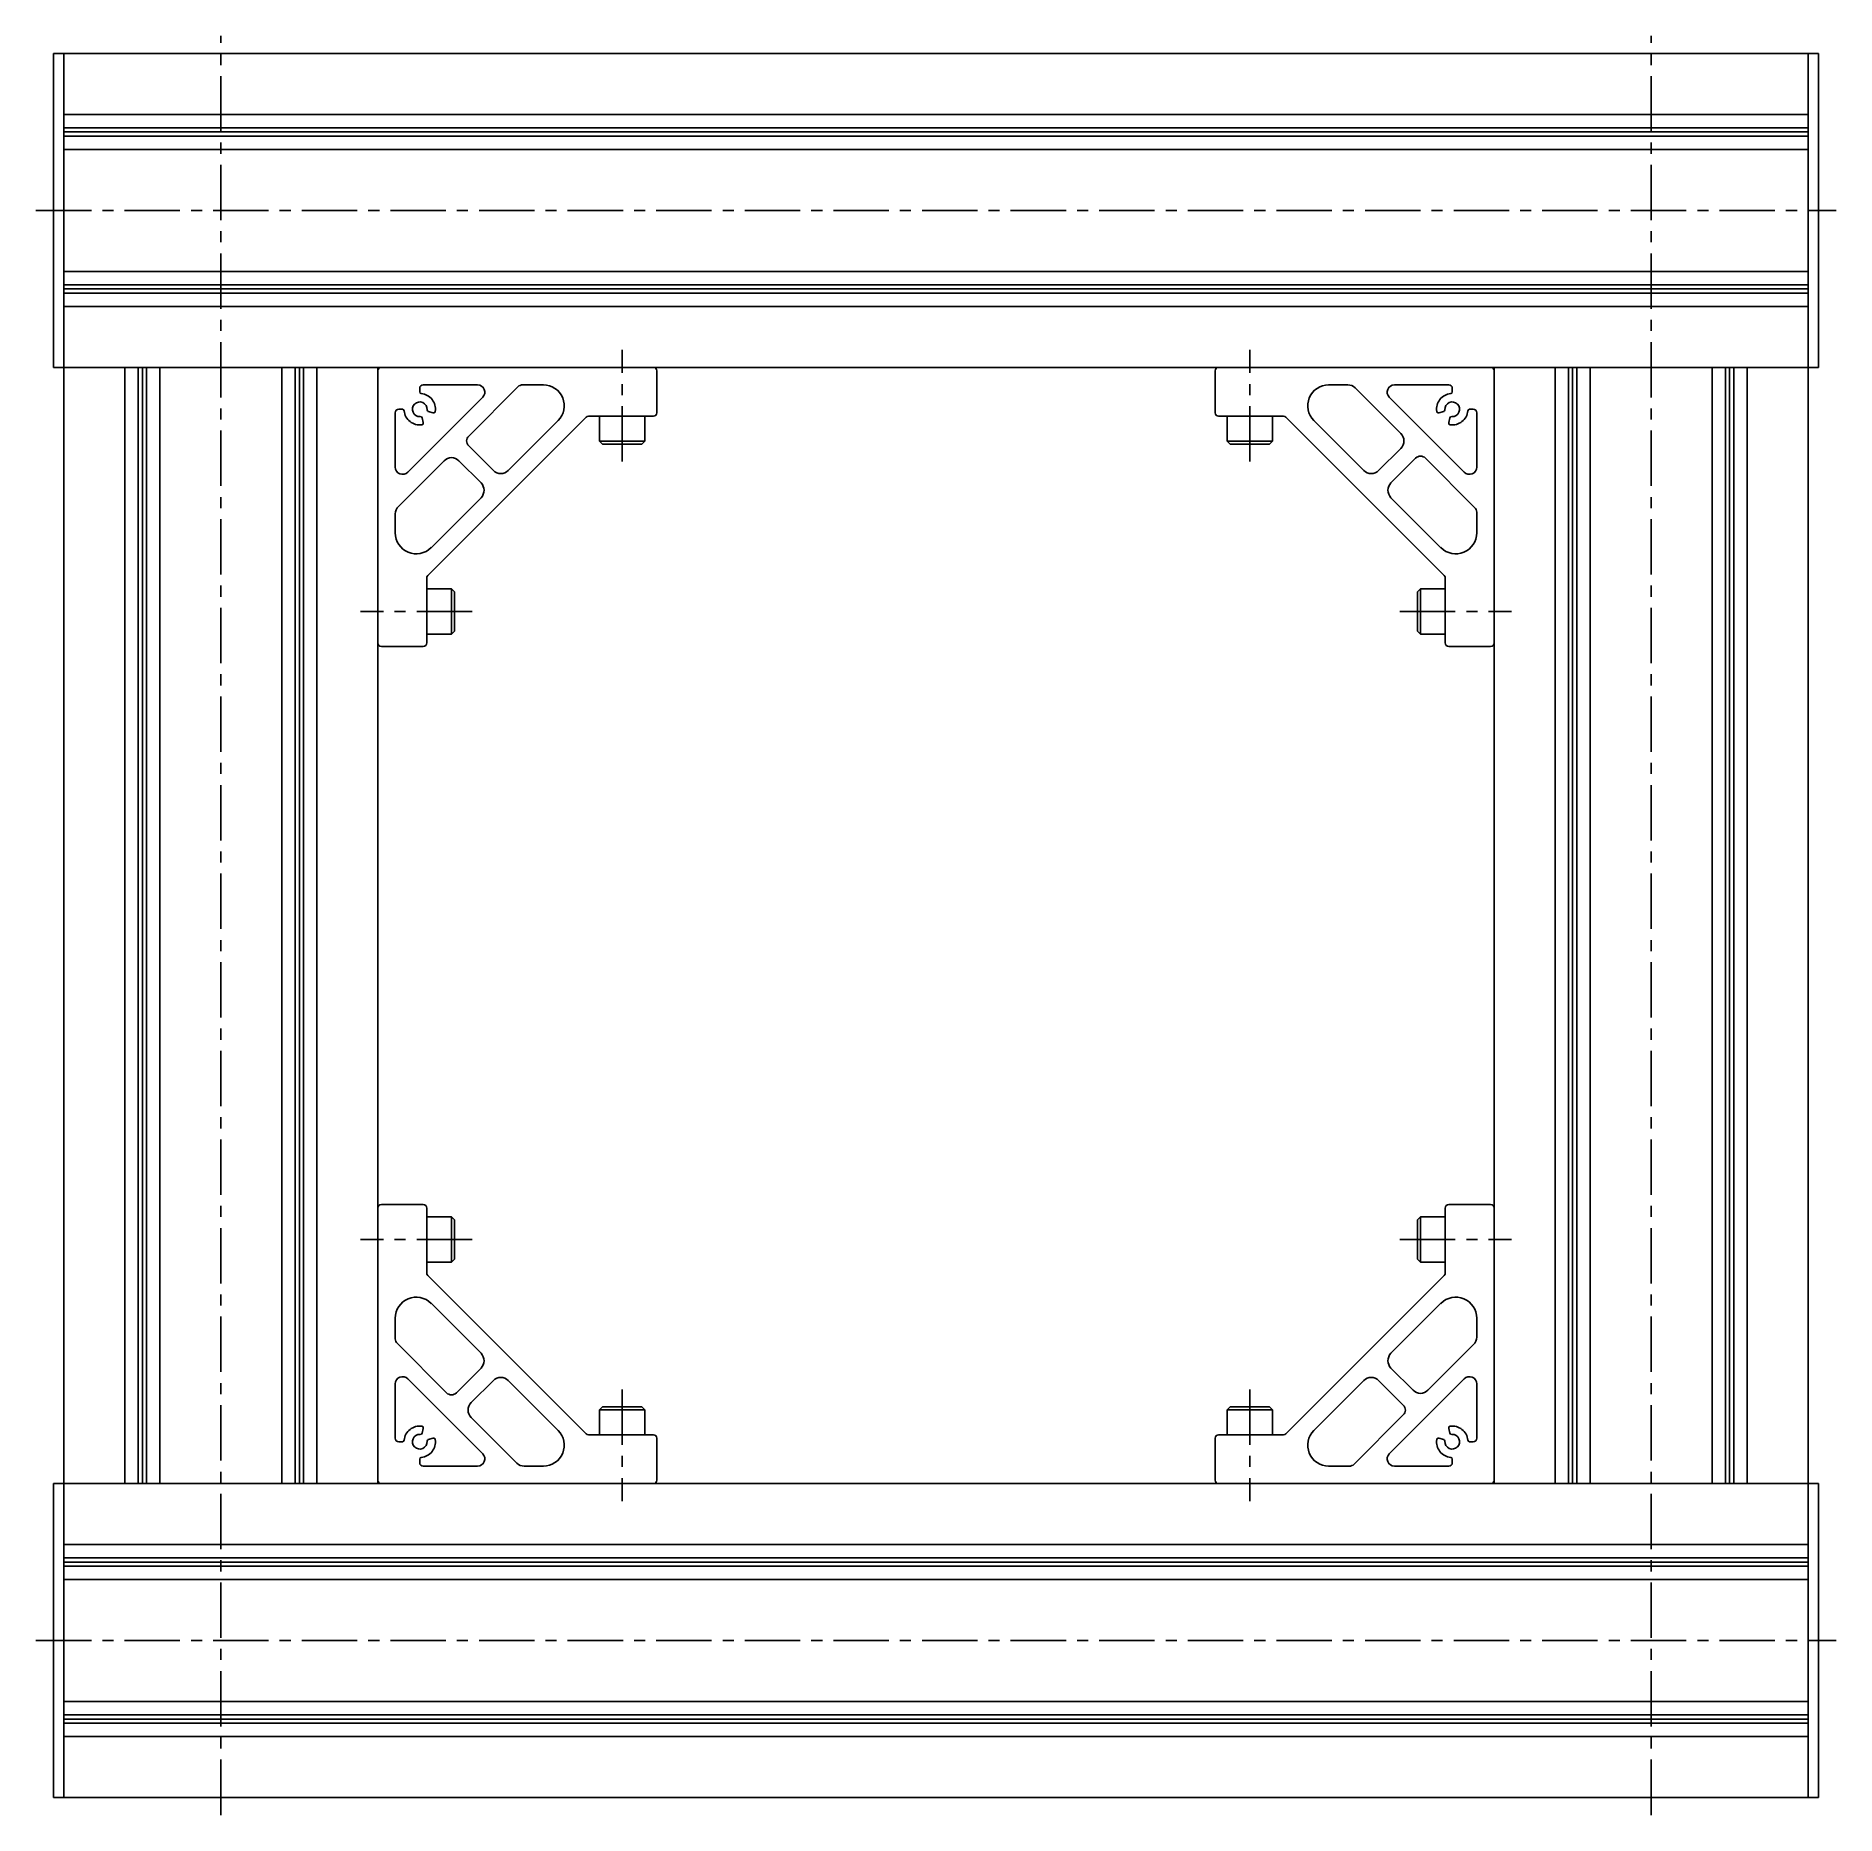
# Model space of a CAD drawing. Extents: x -5 to 1221, y -8 to 1075.
# Drawn here: x -5 to 511, y 565 to 1075 of the extents above; entities that cross this region are included whole.
import ezdxf

# ---------------------------------------------------------------- set-up
doc = ezdxf.new("R2010")
doc.units = 0
doc.header["$LTSCALE"] = 0.5
doc.linetypes.add('CENTER', pattern=[50.8, 31.75, -6.35, 6.35, -6.35])
doc.layers.add('MSM_CENTER', color=1, linetype='CENTER')
doc.layers.add('MSM_CONTINUOUS', color=7, linetype='CONTINUOUS')

msp = doc.modelspace()

# ---------------------------------------------------------------- linework, layer by layer
at = {"layer": 'MSM_CENTER'}
for p, q in [((48, 565), (48, 1075)), ((458, 565), (458, 1075)), ((-5, 1025), (511, 1025)), ((163, 953), (163, 985)), ((343, 953), (343, 985)), ((120, 910), (88, 910)), ((386, 910), (418, 910)), ((120, 730), (88, 730)), ((386, 730), (418, 730)), ((163, 687), (163, 655)), ((343, 687), (343, 655)), ((-5, 615), (511, 615))]:
    msp.add_line(p, q, dxfattribs=at)
at = {"layer": 'MSM_CONTINUOUS'}
for p, q in [((0, 1070), (506, 1070)), ((0, 1070), (0, 980)), ((3, 1070), (3, 570)), ((503, 570), (503, 1070)), ((506, 980), (506, 1070)), ((503, 1052.5), (3, 1052.5)), ((503, 1048.71), (3, 1048.71)), ((503, 1047.5), (3, 1047.5)), ((503, 1046.29), (3, 1046.29)), ((503, 1042.5), (3, 1042.5)), ((503, 1007.5), (3, 1007.5)), ((503, 1003.71), (3, 1003.71)), ((503, 1002.5), (3, 1002.5)), ((503, 1001.29), (3, 1001.29)), ((503, 997.5), (3, 997.5)), ((0, 980), (506, 980)), ((20.5, 660), (20.5, 980)), ((24.29, 660), (24.29, 980)), ((25.5, 660), (25.5, 980)), ((26.71, 660), (26.71, 980)), ((30.5, 660), (30.5, 980)), ((65.5, 660), (65.5, 980)), ((69.29, 660), (69.29, 980)), ((70.5, 660), (70.5, 980)), ((71.71, 660), (71.71, 980)), ((75.5, 660), (75.5, 980)), ((93, 660), (93, 980)), ((173, 967), (173, 979)), ((333, 979), (333, 967)), ((413, 660), (413, 980)), ((430.5, 660), (430.5, 980)), ((434.29, 660), (434.29, 980)), ((435.5, 660), (435.5, 980)), ((436.71, 660), (436.71, 980)), ((440.5, 660), (440.5, 980)), ((475.5, 660), (475.5, 980)), ((479.29, 660), (479.29, 980)), ((480.5, 660), (480.5, 980)), ((481.71, 660), (481.71, 980)), ((485.5, 660), (485.5, 980)), ((101.58, 949.94), (123.06, 971.42)), ((105, 974), (105, 972.97)), ((121.57, 975), (106, 975)), ((133.13, 974.41), (119.04, 960.32)), ((140.44, 975), (134.54, 975)), ((371.04, 975), (365.56, 975)), ((386.25, 961.03), (373.16, 974.12)), ((382.94, 971.42), (404.42, 949.94)), ((400, 975), (384.43, 975)), ((401, 972.97), (401, 974)), ((98, 967), (98, 951.43)), ((100.03, 968), (99, 968)), ((105.66, 965.54), (106.03, 964.17)), ((107.29, 920.29), (152.71, 965.71)), ((108.83, 966.97), (107.46, 967.34)), ((153.41, 966), (172, 966)), ((156.5, 966), (156.5, 958.87)), ((169.5, 958.87), (169.5, 966)), ((334, 966), (352.59, 966)), ((336.5, 966), (336.5, 958.87)), ((336.5, 966), (349.5, 966)), ((349.5, 958.87), (349.5, 966)), ((353.29, 965.71), (398.71, 920.29)), ((398.54, 967.34), (397.17, 966.97)), ((399.97, 964.17), (400.34, 965.54)), ((407, 968), (405.97, 968)), ((408, 951.43), (408, 967)), ((130.35, 950.42), (144.69, 964.76)), ((361.31, 964.76), (375.65, 950.42)), ((119.04, 957.5), (126.11, 950.42)), ((156.5, 958.87), (157.37, 958)), ((156.5, 958.87), (169.5, 958.87)), ((157.37, 958), (168.63, 958)), ((168.63, 958), (169.5, 958.87)), ((336.5, 958.87), (337.37, 958)), ((336.5, 958.87), (349.5, 958.87)), ((337.37, 958), (348.63, 958)), ((348.63, 958), (349.5, 958.87)), ((379.89, 950.42), (386.25, 956.79)), ((111.97, 953.25), (98.88, 940.16)), ((122.58, 946.89), (116.21, 953.25)), ((390.5, 953.96), (383.42, 946.89)), ((407.41, 939.87), (393.32, 953.96)), ((108.24, 928.31), (122.58, 942.65)), ((383.42, 942.65), (397.76, 928.31)), ((98, 938.04), (98, 932.56)), ((408, 932.56), (408, 938.46)), ((107, 901), (107, 919.59)), ((399, 919.59), (399, 901)), ((114.13, 916.5), (107, 916.5)), ((107, 903.5), (107, 916.5)), ((115, 915.63), (114.13, 916.5)), ((114.13, 903.5), (114.13, 916.5)), ((115, 904.37), (115, 915.63)), ((391.87, 916.5), (391, 915.63)), ((391, 915.63), (391, 904.37)), ((399, 916.5), (391.87, 916.5)), ((391.87, 916.5), (391.87, 903.5)), ((107, 903.5), (114.13, 903.5)), ((114.13, 903.5), (115, 904.37)), ((391, 904.37), (391.87, 903.5)), ((391.87, 903.5), (399, 903.5)), ((94, 900), (106, 900)), ((400, 900), (412, 900)), ((106, 740), (94, 740)), ((107, 720.41), (107, 739)), ((399, 739), (399, 720.41)), ((412, 740), (400, 740)), ((114.13, 736.5), (107, 736.5)), ((115, 735.63), (114.13, 736.5)), ((114.13, 723.5), (114.13, 736.5)), ((115, 724.37), (115, 735.63)), ((391.87, 736.5), (391, 735.63)), ((391, 735.63), (391, 724.37)), ((399, 736.5), (391.87, 736.5)), ((391.87, 736.5), (391.87, 723.5)), ((399, 736.5), (399, 723.5)), ((107, 723.5), (114.13, 723.5)), ((114.13, 723.5), (115, 724.37)), ((391, 724.37), (391.87, 723.5)), ((391.87, 723.5), (399, 723.5)), ((152.71, 674.29), (107.29, 719.71)), ((398.71, 719.71), (353.29, 674.29)), ((98, 707.44), (98, 701.54)), ((122.58, 697.35), (108.24, 711.69)), ((397.76, 711.69), (383.42, 697.35)), ((408, 701.96), (408, 707.44)), ((98.59, 700.13), (112.68, 686.04)), ((394.03, 686.75), (407.12, 699.84)), ((115.5, 686.04), (122.58, 693.11)), ((383.42, 693.11), (389.79, 686.75)), ((98, 688.57), (98, 673)), ((123.06, 668.58), (101.58, 690.06)), ((126.11, 689.58), (119.75, 683.21)), ((144.69, 675.24), (130.35, 689.58)), ((375.65, 689.58), (361.31, 675.24)), ((386.96, 682.5), (379.89, 689.58)), ((404.42, 690.06), (382.94, 668.58)), ((408, 673), (408, 688.57)), ((157.37, 682), (156.5, 681.13)), ((156.5, 681.13), (156.5, 674)), ((169.5, 681.13), (156.5, 681.13)), ((168.63, 682), (157.37, 682)), ((169.5, 681.13), (168.63, 682)), ((169.5, 674), (169.5, 681.13)), ((337.37, 682), (336.5, 681.13)), ((336.5, 681.13), (336.5, 674)), ((349.5, 681.13), (336.5, 681.13)), ((348.63, 682), (337.37, 682)), ((349.5, 681.13), (348.63, 682)), ((349.5, 674), (349.5, 681.13)), ((119.75, 678.97), (132.84, 665.88)), ((372.87, 665.59), (386.96, 679.68)), ((99, 672), (100.03, 672)), ((106.03, 675.83), (105.66, 674.46)), ((107.46, 672.66), (108.83, 673.03)), ((172, 674), (153.41, 674)), ((169.5, 674), (156.5, 674)), ((173, 661), (173, 673)), ((333, 673), (333, 661)), ((352.59, 674), (334, 674)), ((397.17, 673.03), (398.54, 672.66)), ((400.34, 674.46), (399.97, 675.83)), ((405.97, 672), (407, 672)), ((105, 667.03), (105, 666)), ((401, 666), (401, 667.03)), ((106, 665), (121.57, 665)), ((134.96, 665), (140.44, 665)), ((365.56, 665), (371.46, 665)), ((384.43, 665), (400, 665)), ((0, 660), (506, 660)), ((0, 660), (0, 570)), ((506, 570), (506, 660)), ((503, 642.5), (3, 642.5)), ((503, 638.71), (3, 638.71)), ((503, 637.5), (3, 637.5)), ((503, 636.29), (3, 636.29)), ((503, 632.5), (3, 632.5)), ((503, 597.5), (3, 597.5)), ((503, 593.71), (3, 593.71)), ((503, 592.5), (3, 592.5)), ((503, 591.29), (3, 591.29)), ((503, 587.5), (3, 587.5)), ((0, 570), (506, 570))]:
    msp.add_line(p, q, dxfattribs=at)
for centre, radius, start, end in [((94, 979), 1, 90, 180), ((172, 979), 1, 0, 90), ((334, 979), 1, 90, 180), ((412, 979), 1, 0, 90), ((105, 968), 2.1, 356.0879, 273.9134), ((106, 974), 1, 90, 180), ((105.5, 972.97), 0.5, 179.9984, 264.2635), ((105, 968), 4.5, 352.1807, 84.2603), ((121.57, 972.9), 2.1, 315, 90), ((134.54, 973), 2, 90.0011, 135.0008), ((140.44, 969), 6, 315, 90), ((365.56, 969), 6, 90.0001, 225), ((371.04, 972), 3, 45.0002, 90.0002), ((384.43, 972.9), 2.1, 90, 225), ((401, 968), 4.5, 95.7391, 187.8199), ((401, 968), 2.1, 266.0879, 183.9134), ((400, 974), 1, 0, 90), ((400.5, 972.97), 0.5, 275.7396, 359.9987), ((99, 967), 1, 90, 180), ((100.03, 967.5), 0.5, 5.7396, 89.9987), ((105, 968), 4.5, 185.7391, 277.8199), ((105.18, 965.41), 0.5, 14.9999, 93.9134), ((107.59, 967.82), 0.5, 176.0879, 255.0001), ((108.96, 967.46), 0.5, 255.0014, 352.1789), ((153.41, 965), 1, 89.9986, 134.9989), ((172, 967), 1, 270, 0), ((334, 967), 1, 180, 270), ((352.59, 965), 1, 45.0005, 90.0008), ((397.04, 967.46), 0.5, 187.8225, 284.9997), ((398.41, 967.82), 0.5, 284.9999, 3.9134), ((400.82, 965.41), 0.5, 86.0879, 165.0001), ((401, 968), 4.5, 262.1807, 354.2603), ((405.97, 967.5), 0.5, 89.9984, 174.2635), ((407, 967), 1, 0, 90), ((105.54, 964.04), 0.5, 277.8225, 14.9997), ((120.45, 958.91), 2, 134.9992, 225.0012), ((384.13, 958.91), 3, 315.0001, 45.0001), ((400.46, 964.04), 0.5, 165.0014, 262.1789), ((100.1, 951.43), 2.1, 180, 315), ((114.09, 951.13), 3, 45.0001, 135.0001), ((128.23, 952.55), 3, 225.0001, 315.0002), ((377.77, 952.55), 3, 225.0005, 314.9993), ((391.91, 952.55), 2, 44.9992, 135.0012), ((405.9, 951.43), 2.1, 225, 0), ((120.45, 944.77), 3, 315.0005, 44.9993), ((385.55, 944.77), 3, 135.0001, 225.0002), ((101, 938.04), 3, 135.0002, 180.0002), ((406, 938.46), 2, 0.0011, 45.0008), ((104, 932.56), 6, 180.0001, 315), ((402, 932.56), 6, 225, 360), ((108, 919.59), 1, 135.0005, 180.0008), ((398, 919.59), 1, 359.9986, 44.9989), ((94, 901), 1, 180, 270), ((106, 901), 1, 270, 0), ((400, 901), 1, 180, 270), ((412, 901), 1, 270, 0), ((94, 739), 1, 90, 180), ((106, 739), 1, 0, 90), ((400, 739), 1, 90, 180), ((412, 739), 1, 0, 90), ((108, 720.41), 1, 179.9986, 224.9989), ((398, 720.41), 1, 315.0005, 0.0008), ((104, 707.44), 6, 45, 180), ((402, 707.44), 6, 0.0001, 135), ((405, 701.96), 3, 315.0002, 0.0002), ((100, 701.54), 2, 180.0011, 225.0008), ((120.45, 695.23), 3, 315.0001, 45.0002), ((385.55, 695.23), 3, 135.0005, 224.9993), ((100.1, 688.57), 2.1, 45, 180), ((128.23, 687.45), 3, 45.0005, 134.9993), ((377.77, 687.45), 3, 45.0001, 135.0002), ((391.91, 688.87), 3, 225.0001, 315.0001), ((405.9, 688.57), 2.1, 0, 135), ((114.09, 687.45), 2, 224.9992, 315.0012), ((121.87, 681.09), 3, 135.0001, 225.0001), ((385.55, 681.09), 2, 314.9992, 45.0012), ((105, 672), 4.5, 82.1807, 174.2603), ((105.54, 675.96), 0.5, 345.0014, 82.1789), ((400.46, 675.96), 0.5, 97.8225, 194.9997), ((401, 672), 4.5, 5.7391, 97.8199), ((99, 673), 1, 180, 270), ((100.03, 672.5), 0.5, 269.9984, 354.2635), ((105, 672), 2.1, 86.0879, 3.9134), ((105.18, 674.59), 0.5, 266.0879, 345.0001), ((105, 672), 4.5, 275.7391, 7.8199), ((107.59, 672.18), 0.5, 104.9999, 183.9134), ((108.96, 672.54), 0.5, 7.8225, 104.9997), ((140.44, 671), 6, 270.0001, 45), ((153.41, 675), 1, 225.0005, 270.0008), ((172, 673), 1, 0, 90), ((334, 673), 1, 90, 180), ((352.59, 675), 1, 269.9986, 314.9989), ((365.56, 671), 6, 135, 270), ((401, 672), 4.5, 172.1807, 264.2603), ((397.04, 672.54), 0.5, 75.0014, 172.1789), ((398.41, 672.18), 0.5, 356.0879, 75.0001), ((401, 672), 2.1, 176.0879, 93.9134), ((400.82, 674.59), 0.5, 194.9999, 273.9134), ((405.97, 672.5), 0.5, 185.7396, 269.9987), ((407, 673), 1, 270, 0), ((105.5, 667.03), 0.5, 95.7396, 179.9987), ((106, 666), 1, 180, 270), ((121.57, 667.1), 2.1, 270, 45), ((134.96, 668), 3, 225.0002, 270.0002), ((384.43, 667.1), 2.1, 135, 270), ((400, 666), 1, 270, 0), ((400.5, 667.03), 0.5, 359.9984, 84.2635), ((94, 661), 1, 180, 270), ((172, 661), 1, 270, 0), ((334, 661), 1, 180, 270), ((371.46, 667), 2, 270.0011, 315.0008), ((412, 661), 1, 270, 0)]:
    msp.add_arc(centre, radius, start, end, dxfattribs=at)

doc.saveas('drawing.dxf')
